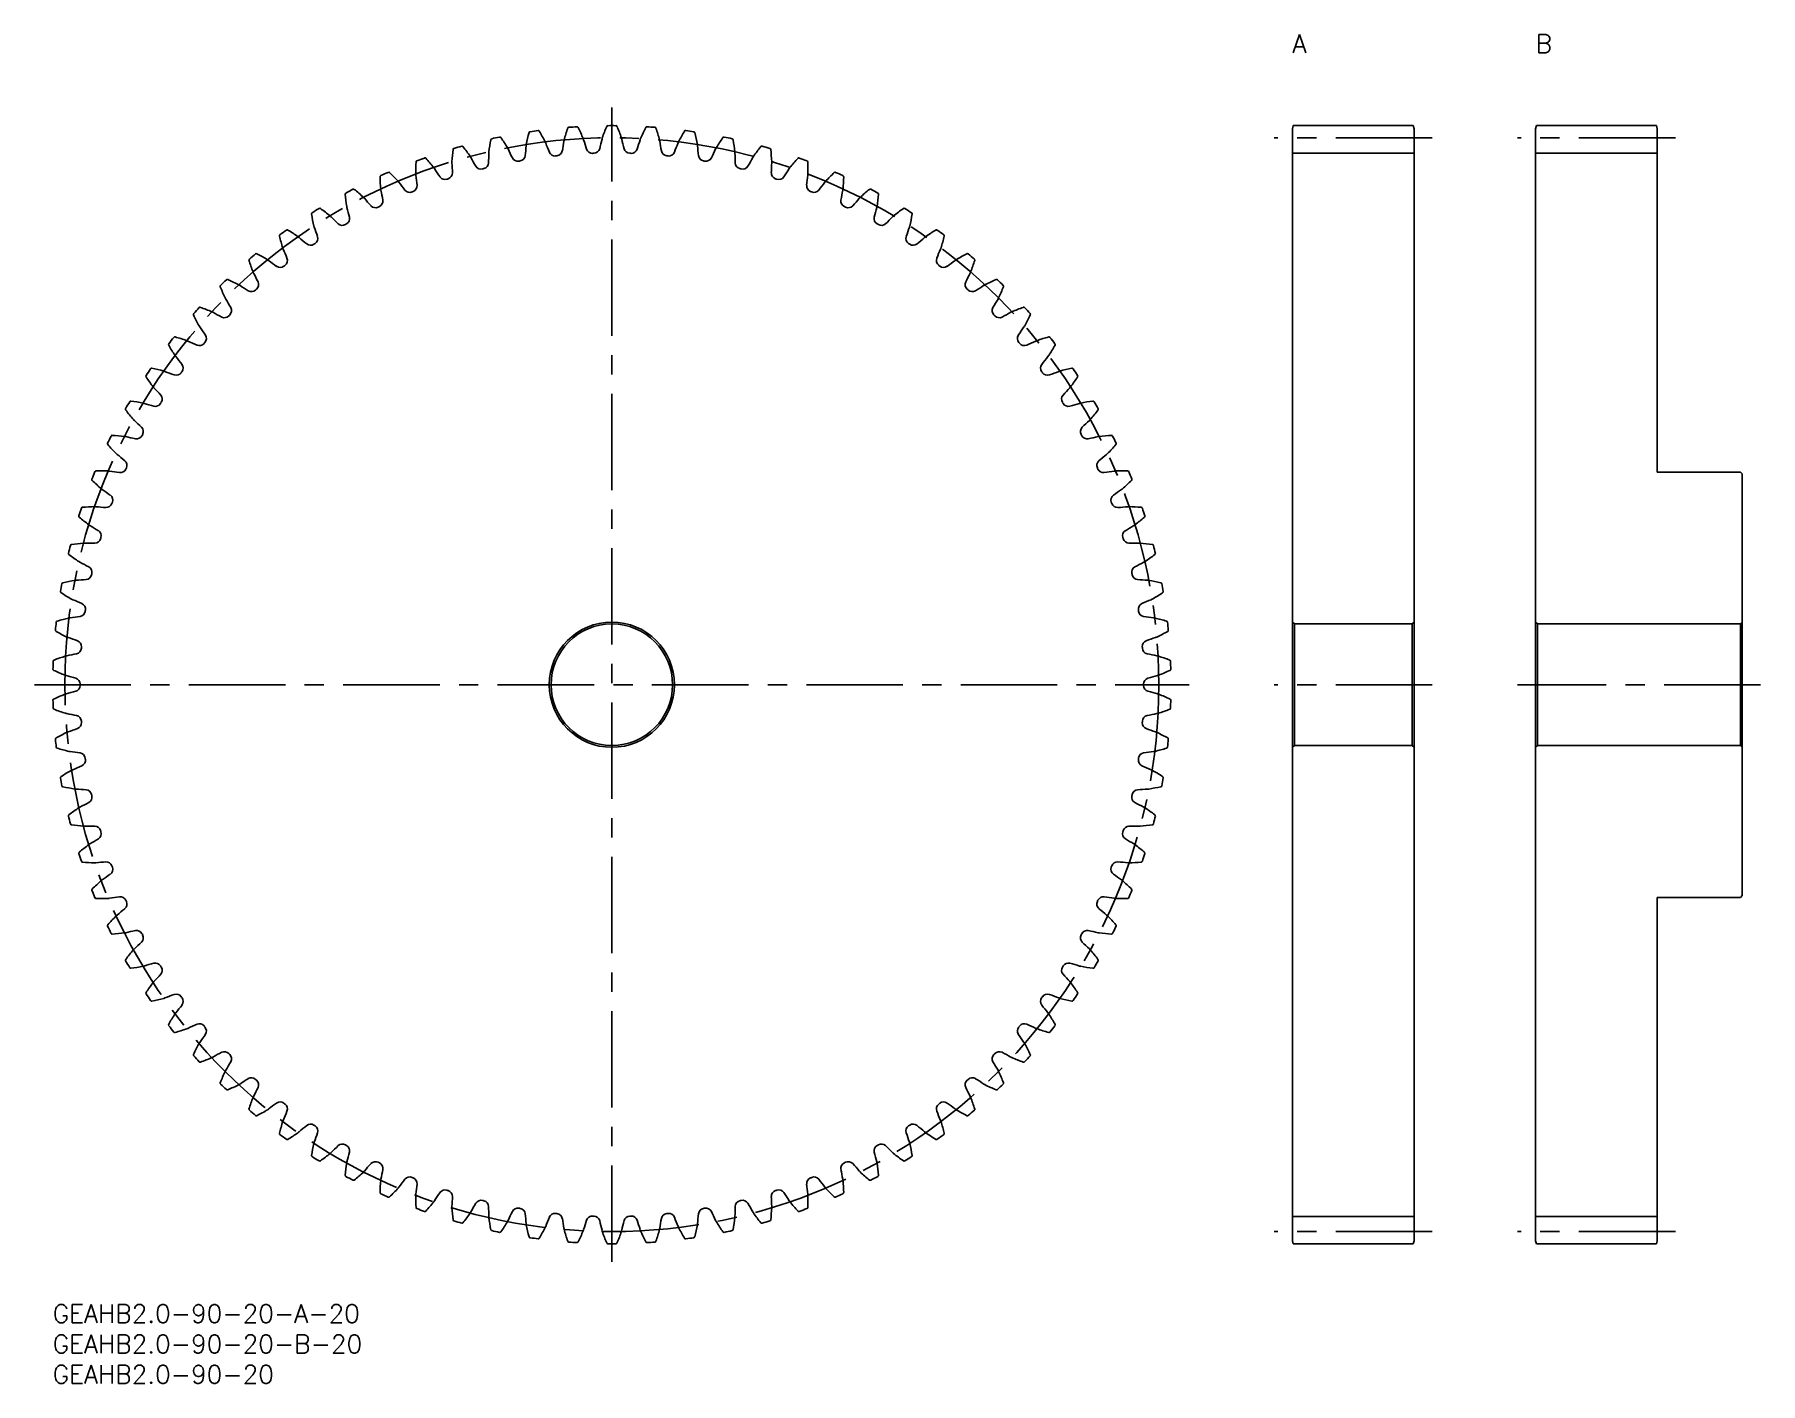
# Model space of a CAD drawing. Extents: x -3 to 281, y -13 to 209.
import ezdxf

# ---------------------------------------------------------------- set-up
doc = ezdxf.new("R2010")
doc.units = 0
doc.header["$LTSCALE"] = 0.5
doc.linetypes.add('CENTER', pattern=[50.8, 31.75, -6.35, 6.35, -6.35])
for name, color, linetype in [('MSM_CENTER', 1, 'CENTER'), ('MSM_CONTINUOUS', 7, 'CONTINUOUS'), ('MSM_PART_NUMBER', 7, 'CONTINUOUS')]:
    doc.layers.add(name, color=color, linetype=linetype)
doc.styles.get("Standard").update_dxf_attribs({"font": 'txt.shx', "height": 1, "bigfont": 'bigfont.shx'})

# ---------------------------------------------------------------- blocks, each defined once
blk = doc.blocks.new('*U3')
at = {"layer": 'MSM_PART_NUMBER'}
blk.add_text('GEAHB2.0-90-20-B-20', height=3, dxfattribs=at).set_placement((0, -8))
blk = doc.blocks.new('*U4')
at = {"layer": 'MSM_PART_NUMBER'}
blk.add_text('GEAHB2.0-90-20-A-20', height=3, dxfattribs=at).set_placement((0, -3))
blk = doc.blocks.new('*U5')
at = {"layer": 'MSM_PART_NUMBER'}
blk.add_text('GEAHB2.0-90-20', height=3, dxfattribs=at).set_placement((0, -13))
blk = doc.blocks.new('*U6')
at = {"layer": 'MSM_PART_NUMBER'}
blk.add_text('A', height=3, dxfattribs=at).set_placement((204, 206))
blk = doc.blocks.new('*U7')
at = {"layer": 'MSM_PART_NUMBER'}
blk.add_text('B', height=3, dxfattribs=at).set_placement((244, 206))

msp = doc.modelspace()

# ---------------------------------------------------------------- linework, layer by layer
at = {"layer": 'MSM_CENTER'}
for p, q in [((92, 7), (92, 197)), ((227, 192), (201, 192)), ((267, 192), (241, 192)), ((-3, 102), (187, 102)), ((227, 102), (201, 102)), ((281, 102), (241, 102)), ((227, 12), (201, 12)), ((267, 12), (241, 12))]:
    msp.add_line(p, q, dxfattribs=at)
msp.add_circle((92, 102), 90, dxfattribs=at)
at = {"layer": 'MSM_CONTINUOUS'}
for p, q in [((204.13, 194), (204, 193.5)), ((204, 193.5), (204, 10.5)), ((223.87, 194), (204.13, 194)), ((224, 193.5), (223.87, 194)), ((224, 10.5), (224, 193.5)), ((244.13, 194), (244, 193.5)), ((244, 193.5), (244, 10.5)), ((263.87, 194), (244.13, 194)), ((264, 193.5), (263.87, 194)), ((264, 137), (264, 193.5)), ((224, 189.5), (204, 189.5)), ((264, 189.5), (244, 189.5)), ((277.7, 137), (264, 137)), ((278, 136.7), (277.7, 137)), ((278, 67.3), (278, 136.7)), ((204, 112.3), (204.3, 112)), ((204.3, 112), (204.3, 92)), ((223.7, 112), (204.3, 112)), ((223.7, 112), (224, 112.3)), ((223.7, 112), (223.7, 92)), ((244, 112.3), (244.3, 112)), ((244.3, 112), (244.3, 92)), ((277.7, 112), (244.3, 112)), ((277.7, 112), (278, 112.3)), ((277.7, 112), (277.7, 92)), ((204.3, 92), (204, 91.7)), ((204.3, 92), (223.7, 92)), ((224, 91.7), (223.7, 92)), ((244.3, 92), (244, 91.7)), ((244.3, 92), (277.7, 92)), ((278, 91.7), (277.7, 92)), ((264, 10.5), (264, 67)), ((264, 67), (277.7, 67)), ((277.7, 67), (278, 67.3)), ((224, 14.5), (204, 14.5)), ((264, 14.5), (244, 14.5)), ((204, 10.5), (204.13, 10)), ((204.13, 10), (223.87, 10)), ((223.87, 10), (224, 10.5)), ((244, 10.5), (244.13, 10)), ((244.13, 10), (263.87, 10)), ((263.87, 10), (264, 10.5))]:
    msp.add_line(p, q, dxfattribs=at)
for radius in [10.3, 10]:
    msp.add_circle((92, 102), radius, dxfattribs=at)
for centre, radius, start, end in [((92, 102), 92, 97.5856, 98.4144), ((79.88, 193), 0.2, 30.8634, 97.5856), ((113.13, 183.89), 30, 161.1366, 165), ((84.93, 193.53), 0.2, 94.4144, 161.1366), ((92, 102), 92, 93.5856, 94.4144), ((86.26, 193.62), 0.2, 26.8634, 93.5856), ((59.67, 180.15), 30, 23, 26.8634), ((118.79, 182.22), 30, 157.1366, 161), ((91.34, 193.8), 0.2, 90.4144, 157.1366), ((92, 102), 92, 89.5856, 90.4144), ((92.66, 193.8), 0.2, 22.8634, 89.5856), ((65.21, 182.22), 30, 19, 22.8634), ((124.33, 180.15), 30, 153.1366, 157), ((97.74, 193.62), 0.2, 86.4147, 153.1366), ((92, 102), 92, 85.5856, 86.4144), ((99.07, 193.53), 0.2, 18.8634, 85.5856), ((70.87, 183.89), 30, 15, 18.8634), ((104.12, 193), 0.2, 82.4147, 149.1366), ((92, 102), 92, 81.5856, 82.4144), ((92, 102), 92, 105.5856, 106.4144), ((67.34, 190.42), 0.2, 38.8634, 105.5856), ((44.13, 171.73), 30, 35, 38.8634), ((101.53, 186.04), 30, 169.1366, 173), ((72.26, 191.65), 0.2, 102.4144, 169.1366), ((92, 102), 92, 101.5856, 102.4144), ((73.56, 191.93), 0.2, 34.8634, 101.5856), ((49.11, 174.9), 30, 31, 34.8634), ((73.4, 189.49), 1.66, 24.0814, 31), ((41.99, 193.28), 36, 353.2671, 355.8812), ((79.55, 190.57), 1.66, 169, 175.9186), ((107.37, 185.17), 30, 165.1366, 169), ((78.57, 192.81), 0.2, 98.4147, 165.1366), ((54.3, 177.71), 30, 27, 30.8634), ((79.55, 190.57), 1.66, 20.0814, 27), ((114.92, 203.53), 36, 200.1188, 202.7329), ((48.48, 196.55), 36, 349.2671, 351.8812), ((85.76, 191.23), 1.66, 165, 171.9186), ((85.76, 191.23), 1.66, 16.0814, 23), ((121.94, 201.68), 36, 196.1188, 198.7329), ((55.18, 199.35), 36, 345.2671, 347.8812), ((92, 191.45), 1.66, 161, 167.9186), ((92, 191.45), 1.66, 12.0814, 19), ((128.82, 199.35), 36, 192.1188, 194.7329), ((62.06, 201.68), 36, 341.2671, 343.8812), ((98.24, 191.23), 1.66, 157, 163.9186), ((98.24, 191.23), 1.66, 8.0814, 15), ((135.52, 196.55), 36, 188.1188, 190.7329), ((69.08, 203.53), 36, 337.2671, 339.8812), ((104.45, 190.57), 1.66, 153, 159.9186), ((129.7, 177.71), 30, 149.1366, 153), ((105.43, 192.81), 0.2, 14.8634, 81.5856), ((76.63, 185.17), 30, 11, 14.8634), ((104.45, 190.57), 1.66, 4.0814, 11), ((142.01, 193.28), 36, 184.1188, 186.7329), ((110.6, 189.49), 1.66, 149, 155.9186), ((134.89, 174.9), 30, 145.1366, 149), ((110.44, 191.93), 0.2, 78.4144, 145.1366), ((92, 102), 92, 77.5856, 78.4144), ((111.74, 191.65), 0.2, 10.8634, 77.5856), ((82.47, 186.04), 30, 7, 10.8634), ((139.87, 171.73), 30, 141.1366, 145), ((116.66, 190.42), 0.2, 74.4147, 141.1366), ((92, 102), 92, 73.5856, 74.4144), ((89.74, 186.55), 30, 177.1366, 181), ((59.98, 188.03), 0.2, 110.4144, 177.1366), ((92, 102), 92, 109.5856, 110.4144), ((61.23, 188.49), 0.2, 42.8634, 109.5856), ((39.38, 168.22), 30, 39, 42.8634), ((67.35, 187.98), 1.66, 177, 183.9186), ((95.65, 186.5), 30, 173.1366, 177), ((29.77, 185.43), 36, 1.2671, 3.8812), ((66.06, 190.06), 0.2, 106.4144, 173.1366), ((67.35, 187.98), 1.66, 28.0814, 35), ((100.56, 205.73), 36, 208.1188, 210.7329), ((70.7, 187.9), 1, 283.925, 357.2671), ((35.74, 189.57), 36, 357.2671, 359.8812), ((73.4, 189.49), 1.66, 173, 179.9186), ((107.78, 204.88), 36, 204.1188, 206.7329), ((76.52, 189.14), 1, 206.7329, 280.075), ((92, 102), 87.5, 99.925, 100.075), ((76.75, 189.18), 1, 279.925, 353.2671), ((82.63, 190), 1, 202.7329, 276.075), ((92, 102), 87.5, 95.925, 96.075), ((82.86, 190.03), 1, 275.925, 349.2671), ((88.8, 190.44), 1, 198.7329, 272.075), ((92, 102), 87.5, 91.925, 92.075), ((89.03, 190.45), 1, 271.925, 345.2671), ((94.97, 190.45), 1, 194.7329, 268.075), ((92, 102), 87.5, 87.925, 88.075), ((95.2, 190.44), 1, 267.9251, 341.2671), ((101.14, 190.03), 1, 190.7329, 264.075), ((92, 102), 87.5, 83.925, 84.075), ((101.37, 190), 1, 263.9251, 337.2671), ((107.25, 189.18), 1, 186.7329, 260.075), ((92, 102), 87.5, 79.925, 80.075), ((107.48, 189.14), 1, 259.9251, 333.2671), ((76.22, 204.88), 36, 333.2671, 335.8812), ((110.6, 189.49), 1.66, 0.0814, 7), ((148.26, 189.57), 36, 180.1188, 182.7329), ((113.3, 187.9), 1, 182.7329, 256.075), ((83.44, 205.73), 36, 329.2671, 331.8812), ((116.65, 187.98), 1.66, 145, 151.9186), ((117.94, 190.06), 0.2, 6.8634, 73.5856), ((88.35, 186.5), 30, 3, 6.8634), ((154.23, 185.43), 36, 176.1188, 178.7329), ((116.65, 187.98), 1.66, 356.0814, 3), ((144.62, 168.22), 30, 137.1366, 141), ((122.77, 188.49), 0.2, 70.4144, 137.1366), ((92, 102), 92, 69.5856, 70.4144), ((124.02, 188.03), 0.2, 2.8634, 69.5856), ((94.26, 186.55), 30, 359, 2.8634), ((54.06, 185.59), 0.2, 114.4144, 181.1366), ((83.85, 186.18), 30, 181.1366, 185), ((92, 102), 92, 113.5856, 114.4144), ((55.27, 186.13), 0.2, 46.8634, 113.5856), ((34.89, 164.39), 30, 43, 46.8634), ((55.62, 183.71), 1.66, 36.0814, 43), ((86.04, 205.91), 36, 216.1188, 218.7329), ((61.41, 186.05), 1.66, 181, 187.9186), ((24.1, 180.89), 36, 5.2671, 7.8812), ((61.41, 186.05), 1.66, 32.0814, 39), ((93.31, 206.07), 36, 212.1188, 214.7329), ((64.54, 186.13), 1, 214.7329, 288.075), ((92, 102), 87.5, 107.925, 108.075), ((64.76, 186.2), 1, 287.925, 1.2671), ((70.48, 187.84), 1, 210.7329, 284.075), ((92, 102), 87.5, 103.925, 104.075), ((92, 102), 87.5, 75.925, 76.075), ((113.52, 187.84), 1, 255.9251, 329.2671), ((119.24, 186.2), 1, 178.7329, 252.075), ((92, 102), 87.5, 71.925, 72.075), ((119.46, 186.13), 1, 251.9251, 325.2671), ((90.69, 206.07), 36, 325.2671, 327.8812), ((122.59, 186.05), 1.66, 141, 147.9186), ((159.9, 180.89), 36, 172.1188, 174.7329), ((122.59, 186.05), 1.66, 352.0814, 359), ((97.96, 205.91), 36, 321.2671, 323.8812), ((128.38, 183.71), 1.66, 137, 143.9186), ((149.11, 164.39), 30, 133.1366, 137), ((128.73, 186.13), 0.2, 66.4144, 133.1366), ((92, 102), 92, 65.5856, 66.4144), ((129.94, 185.59), 0.2, 358.8634, 65.5856), ((100.15, 186.18), 30, 355, 358.8634), ((48.32, 182.74), 0.2, 118.4144, 185.1366), ((78, 185.41), 30, 185.1366, 189), ((92, 102), 92, 117.5856, 118.4144), ((49.49, 183.36), 0.2, 50.8634, 117.5856), ((30.68, 160.25), 30, 47, 50.8634), ((50.01, 180.98), 1.66, 40.0814, 47), ((78.81, 205.24), 36, 220.1188, 222.7329), ((55.62, 183.71), 1.66, 185, 191.9186), ((18.77, 175.96), 36, 9.2671, 11.8812), ((58.74, 184.01), 1, 218.7329, 292.075), ((92, 102), 87.5, 111.925, 112.075), ((58.95, 184.1), 1, 291.925, 5.2671), ((125.05, 184.1), 1, 174.7329, 248.075), ((92, 102), 87.5, 67.925, 68.075), ((125.26, 184.01), 1, 247.9251, 321.2671), ((165.23, 175.96), 36, 168.1188, 170.7329), ((128.38, 183.71), 1.66, 348.0814, 355), ((105.19, 205.24), 36, 317.2671, 319.8812), ((133.99, 180.98), 1.66, 133, 139.9186), ((153.32, 160.25), 30, 129.1366, 133), ((134.51, 183.36), 0.2, 62.4144, 129.1366), ((92, 102), 92, 61.5856, 62.4144), ((106, 185.41), 30, 351, 354.8634), ((135.68, 182.74), 0.2, 354.8634, 61.5856), ((42.79, 179.5), 0.2, 122.4144, 189.1366), ((72.21, 184.23), 30, 189.1366, 193), ((92, 102), 92, 121.5856, 122.4144), ((43.92, 180.2), 0.2, 54.8634, 121.5856), ((26.77, 155.83), 30, 51, 54.8634), ((44.6, 177.85), 1.66, 44.0814, 51), ((71.64, 204.07), 36, 224.1188, 226.7329), ((47.85, 178.7), 1, 299.925, 13.2671), ((50.01, 180.98), 1.66, 189, 195.9186), ((13.78, 170.67), 36, 13.2671, 15.8812), ((53.1, 181.49), 1, 222.7329, 296.075), ((92, 102), 87.5, 115.925, 116.075), ((53.31, 181.59), 1, 295.925, 9.2671), ((130.69, 181.59), 1, 170.7329, 244.075), ((92, 102), 87.5, 63.925, 64.075), ((130.9, 181.49), 1, 243.9251, 317.2671), ((136.15, 178.7), 1, 166.7329, 240.075), ((170.22, 170.67), 36, 164.1188, 166.7329), ((133.99, 180.98), 1.66, 344.0814, 351), ((112.36, 204.07), 36, 313.2671, 315.8812), ((139.4, 177.85), 1.66, 129, 135.9186), ((157.23, 155.83), 30, 125.1366, 129), ((140.08, 180.2), 0.2, 58.4144, 125.1366), ((92, 102), 92, 57.5856, 58.4144), ((111.79, 184.23), 30, 347, 350.8634), ((141.21, 179.5), 0.2, 350.8634, 57.5856), ((92, 102), 92, 125.5856, 126.4144), ((38.58, 176.66), 0.2, 58.8634, 125.5856), ((23.17, 151.15), 30, 55, 58.8634), ((44.6, 177.85), 1.66, 193, 199.9186), ((9.18, 165.05), 36, 17.2671, 19.8812), ((47.65, 178.59), 1, 226.7329, 300.075), ((92, 102), 87.5, 119.925, 120.075), ((92, 102), 87.5, 59.925, 60.075), ((136.35, 178.59), 1, 239.9251, 313.2671), ((174.82, 165.05), 36, 160.1188, 162.7329), ((139.4, 177.85), 1.66, 340.0814, 347), ((160.83, 151.15), 30, 121.1366, 125), ((145.42, 176.66), 0.2, 54.4144, 121.1366), ((92, 102), 92, 53.5856, 54.4144), ((37.51, 175.88), 0.2, 126.4144, 193.1366), ((66.53, 182.65), 30, 193.1366, 197), ((39.43, 174.36), 1.66, 197, 203.9186), ((4.99, 159.12), 36, 21.2671, 23.8812), ((39.43, 174.36), 1.66, 48.0814, 55), ((64.57, 202.4), 36, 228.1188, 230.7329), ((42.42, 175.31), 1, 230.7329, 304.075), ((92, 102), 87.5, 123.925, 124.075), ((42.61, 175.43), 1, 303.925, 17.2671), ((141.39, 175.43), 1, 162.7329, 236.075), ((92, 102), 87.5, 55.925, 56.075), ((141.58, 175.31), 1, 235.9251, 309.2671), ((119.43, 202.4), 36, 309.2671, 311.8812), ((144.57, 174.36), 1.66, 125, 131.9186), ((179.01, 159.12), 36, 156.1188, 158.7329), ((144.57, 174.36), 1.66, 336.0814, 343), ((117.47, 182.65), 30, 343, 346.8634), ((146.49, 175.88), 0.2, 346.8634, 53.5856), ((32.49, 171.89), 0.2, 130.414, 197.1366), ((60.96, 180.67), 30, 197.1366, 201), ((92, 102), 92, 129.5856, 130.4144), ((33.5, 172.75), 0.2, 62.8634, 129.5856), ((19.91, 146.23), 30, 59, 62.8634), ((34.51, 170.52), 1.66, 52.0814, 59), ((57.63, 200.24), 36, 232.1188, 234.7329), ((37.42, 171.67), 1, 234.7329, 308.075), ((92, 102), 87.5, 127.925, 128.075), ((37.61, 171.81), 1, 307.925, 21.2671), ((146.39, 171.81), 1, 158.7329, 232.075), ((92, 102), 87.5, 51.925, 52.075), ((146.58, 171.67), 1, 231.9251, 305.2671), ((126.37, 200.24), 36, 305.2671, 307.8812), ((149.49, 170.52), 1.66, 121, 127.9186), ((164.09, 146.23), 30, 117.1366, 121), ((150.5, 172.75), 0.2, 50.4144, 117.1366), ((92, 102), 92, 49.5856, 50.4144), ((123.04, 180.67), 30, 339, 342.8634), ((151.51, 171.89), 0.2, 342.8634, 49.5856), ((27.75, 167.57), 0.2, 134.414, 201.1366), ((92, 102), 92, 133.5856, 134.4144), ((28.71, 168.49), 0.2, 66.8634, 133.5856), ((17, 141.09), 30, 63, 66.8634), ((29.87, 166.34), 1.66, 56.0814, 63), ((50.86, 197.61), 36, 236.1188, 238.7329), ((34.51, 170.52), 1.66, 201, 207.9186), ((1.22, 152.91), 36, 25.2671, 27.8812), ((32.87, 167.85), 1, 311.925, 25.2671), ((151.13, 167.85), 1, 154.7329, 228.075), ((182.78, 152.91), 36, 152.1188, 154.7329), ((149.49, 170.52), 1.66, 332.0814, 339), ((133.14, 197.61), 36, 301.2671, 303.8812), ((154.13, 166.34), 1.66, 117, 123.9186), ((167, 141.09), 30, 113.1366, 117), ((155.29, 168.49), 0.2, 46.4147, 113.1366), ((92, 102), 92, 45.5856, 46.4144), ((156.25, 167.57), 0.2, 338.8634, 45.5856), ((55.55, 178.32), 30, 201.1366, 205), ((29.87, 166.34), 1.66, 205, 211.9186), ((-2.11, 146.45), 36, 29.2671, 31.8812), ((32.7, 167.69), 1, 238.7329, 312.075), ((92, 102), 87.5, 131.925, 132.075), ((92, 102), 87.5, 47.925, 48.075), ((151.3, 167.69), 1, 227.9251, 301.2671), ((186.11, 146.45), 36, 148.1188, 150.7329), ((154.13, 166.34), 1.66, 328.0814, 335), ((128.45, 178.32), 30, 335, 338.8634), ((23.34, 162.93), 0.2, 138.4147, 205.1366), ((50.31, 175.59), 30, 205.1366, 209), ((92, 102), 92, 137.5856, 138.4144), ((24.23, 163.92), 0.2, 70.8634, 137.5856), ((14.46, 135.76), 30, 67, 70.8634), ((25.53, 161.85), 1.66, 60.0814, 67), ((44.29, 194.5), 36, 240.1188, 242.7329), ((28.26, 163.39), 1, 242.7329, 316.075), ((92, 102), 87.5, 135.925, 136.075), ((28.42, 163.56), 1, 315.925, 29.2671), ((155.58, 163.56), 1, 150.7329, 224.075), ((92, 102), 87.5, 43.925, 44.075), ((155.74, 163.39), 1, 223.9251, 297.2671), ((139.71, 194.5), 36, 297.2671, 299.8812), ((158.47, 161.85), 1.66, 113, 119.9186), ((169.54, 135.76), 30, 109.1366, 113), ((159.77, 163.92), 0.2, 42.4147, 109.1366), ((92, 102), 92, 41.5856, 42.4144), ((133.69, 175.59), 30, 331, 334.8634), ((160.66, 162.93), 0.2, 334.8634, 41.5856), ((92, 102), 92, 141.5856, 142.4144), ((20.07, 159.04), 0.2, 74.8634, 141.5856), ((12.29, 130.27), 30, 71, 74.8634), ((25.53, 161.85), 1.66, 209, 215.9186), ((-4.98, 139.78), 36, 33.2671, 35.8812), ((24.28, 158.98), 1, 319.925, 33.2671), ((159.72, 158.98), 1, 146.7329, 220.075), ((188.98, 139.78), 36, 144.1188, 146.7329), ((158.47, 161.85), 1.66, 324.0814, 331), ((171.71, 130.27), 30, 105.1366, 109), ((163.93, 159.04), 0.2, 38.4144, 105.1366), ((92, 102), 92, 37.5856, 38.4144), ((19.25, 157.99), 0.2, 142.4144, 209.1366), ((45.28, 172.5), 30, 209.1366, 213), ((21.52, 157.07), 1.66, 64.0814, 71), ((37.96, 190.95), 36, 244.1188, 246.7329), ((24.13, 158.8), 1, 246.7329, 320.075), ((92, 102), 87.5, 139.925, 140.075), ((92, 102), 87.5, 39.925, 40.075), ((159.87, 158.8), 1, 219.9251, 293.2671), ((146.04, 190.95), 36, 293.2671, 295.8812), ((162.48, 157.07), 1.66, 109, 115.9186), ((138.72, 172.5), 30, 327, 330.8634), ((164.75, 157.99), 0.2, 330.8634, 37.5856), ((92, 102), 92, 145.5856, 146.4144), ((16.27, 153.88), 0.2, 78.8634, 145.5856), ((10.51, 124.64), 30, 75, 78.8634), ((17.85, 152.02), 1.66, 68.0814, 75), ((31.88, 186.96), 36, 248.1188, 250.7329), ((21.52, 157.07), 1.66, 213, 219.9186), ((-7.38, 132.92), 36, 37.2671, 39.8812), ((92, 102), 87.5, 143.925, 144.075), ((20.47, 154.11), 1, 323.925, 37.2671), ((163.53, 154.11), 1, 142.7329, 216.075), ((92, 102), 87.5, 35.925, 36.075), ((191.38, 132.92), 36, 140.1188, 142.7329), ((162.48, 157.07), 1.66, 320.0814, 327), ((152.12, 186.96), 36, 289.2671, 291.8812), ((166.15, 152.02), 1.66, 105, 111.9186), ((173.49, 124.64), 30, 101.1366, 105), ((167.73, 153.88), 0.2, 34.4147, 101.1366), ((92, 102), 92, 33.5856, 34.4144), ((15.53, 152.78), 0.2, 146.4144, 213.1366), ((40.48, 169.07), 30, 213.1366, 217), ((17.85, 152.02), 1.66, 217, 223.9186), ((-9.3, 125.91), 36, 41.2671, 43.8812), ((20.33, 153.93), 1, 250.7329, 324.075), ((163.67, 153.93), 1, 215.9251, 289.2671), ((193.3, 125.91), 36, 136.1188, 138.7329), ((166.15, 152.02), 1.66, 316.0814, 323), ((143.52, 169.07), 30, 323, 326.8634), ((168.47, 152.78), 0.2, 326.8634, 33.5856), ((92, 102), 92, 149.5856, 150.4144), ((12.83, 148.47), 0.2, 82.8634, 149.5856), ((9.13, 118.9), 30, 79, 82.8634), ((14.54, 146.72), 1.66, 72.0814, 79), ((26.1, 182.56), 36, 252.1188, 254.7329), ((16.89, 148.8), 1, 254.7329, 328.075), ((92, 102), 87.5, 147.925, 148.075), ((17.01, 149), 1, 327.925, 41.2671), ((166.99, 149), 1, 138.7329, 212.075), ((92, 102), 87.5, 31.925, 32.075), ((167.11, 148.8), 1, 211.9251, 285.2671), ((157.9, 182.56), 36, 285.2671, 287.8812), ((169.46, 146.72), 1.66, 101, 107.9186), ((174.87, 118.9), 30, 97.1366, 101), ((171.17, 148.47), 0.2, 30.4147, 97.1366), ((92, 102), 92, 29.5856, 30.4144), ((12.17, 147.32), 0.2, 150.4144, 217.1366), ((35.93, 165.31), 30, 217.1366, 221), ((14.54, 146.72), 1.66, 221, 227.9186), ((-10.72, 118.79), 36, 45.2671, 47.8812), ((194.72, 118.79), 36, 132.1188, 134.7329), ((169.46, 146.72), 1.66, 312.0814, 319), ((148.07, 165.31), 30, 319, 322.8634), ((171.83, 147.32), 0.2, 322.8634, 29.5856), ((92, 102), 92, 153.5856, 154.4144), ((9.78, 142.84), 0.2, 86.8634, 153.5856), ((8.15, 113.08), 30, 83, 86.8634), ((11.61, 141.21), 1.66, 76.0814, 83), ((20.64, 177.77), 36, 256.1188, 258.7329), ((13.8, 143.45), 1, 258.7329, 332.075), ((13.91, 143.65), 1, 331.925, 45.2671), ((92, 102), 87.5, 151.925, 152.075), ((170.09, 143.65), 1, 134.7329, 208.075), ((92, 102), 87.5, 27.925, 28.075), ((170.2, 143.45), 1, 207.9251, 281.2671), ((163.36, 177.77), 36, 281.2671, 283.8812), ((172.39, 141.21), 1.66, 97, 103.9186), ((175.85, 113.08), 30, 93.1366, 97), ((174.22, 142.84), 0.2, 26.4144, 93.1366), ((92, 102), 92, 25.5856, 26.4144), ((9.2, 141.64), 0.2, 154.4144, 221.1366), ((31.65, 161.25), 30, 221.1366, 225), ((11.61, 141.21), 1.66, 225, 231.9186), ((-11.64, 111.58), 36, 49.2671, 51.8812), ((195.64, 111.58), 36, 128.1188, 130.7329), ((172.39, 141.21), 1.66, 308.0814, 315), ((152.35, 161.25), 30, 315, 318.8634), ((174.8, 141.64), 0.2, 318.8634, 25.5856), ((92, 102), 92, 157.5856, 158.4144), ((7.14, 137), 0.2, 90.8634, 157.5856), ((7.58, 107.21), 30, 87, 90.8634), ((9.07, 135.51), 1.66, 80.0814, 87), ((15.53, 172.61), 36, 260.1188, 262.7329), ((11.1, 137.89), 1, 262.7329, 336.075), ((11.2, 138.1), 1, 335.925, 49.2671), ((92, 102), 87.5, 155.925, 156.075), ((172.8, 138.1), 1, 130.7329, 204.075), ((92, 102), 87.5, 23.925, 24.075), ((172.9, 137.89), 1, 203.9251, 277.2671), ((168.47, 172.61), 36, 277.2671, 279.8812), ((174.93, 135.51), 1.66, 93, 99.9186), ((176.42, 107.21), 30, 89.1366, 93), ((176.86, 137), 0.2, 22.4144, 89.1366), ((92, 102), 92, 21.5856, 22.4144), ((6.64, 135.77), 0.2, 158.4144, 225.1366), ((27.66, 156.89), 30, 225.1366, 229), ((9.07, 135.51), 1.66, 229, 235.9186), ((-12.06, 104.33), 36, 53.2671, 55.8812), ((196.06, 104.33), 36, 124.1188, 126.7329), ((174.93, 135.51), 1.66, 304.0814, 311), ((156.34, 156.89), 30, 311, 314.8634), ((177.36, 135.77), 0.2, 314.8634, 21.5856), ((92, 102), 92, 161.5856, 162.4144), ((4.9, 131), 0.2, 94.8634, 161.5856), ((7.43, 101.31), 30, 91, 94.8634), ((6.93, 129.64), 1.66, 84.0814, 91), ((10.79, 167.1), 36, 264.1188, 266.7329), ((8.8, 132.16), 1, 266.7329, 340.075), ((8.88, 132.38), 1, 339.9251, 53.2671), ((92, 102), 87.5, 159.925, 160.075), ((175.12, 132.38), 1, 126.7329, 200.075), ((92, 102), 87.5, 19.925, 20.075), ((175.2, 132.16), 1, 199.9251, 273.2671), ((173.21, 167.1), 36, 273.2671, 275.8812), ((177.07, 129.64), 1.66, 89, 95.9186), ((176.57, 101.31), 30, 85.1366, 89), ((179.1, 131), 0.2, 18.4144, 85.1366), ((92, 102), 92, 17.5856, 18.4144), ((4.49, 129.74), 0.2, 162.4147, 229.1366), ((23.99, 152.27), 30, 229.1366, 233), ((6.93, 129.64), 1.66, 233, 239.9186), ((-11.96, 97.06), 36, 57.2671, 59.8812), ((195.96, 97.06), 36, 120.1188, 122.7329), ((177.07, 129.64), 1.66, 300.0814, 307), ((160.01, 152.27), 30, 307, 310.8634), ((179.51, 129.74), 0.2, 310.8634, 17.5856), ((3.09, 124.85), 0.2, 98.8634, 165.5856), ((7.68, 95.41), 30, 95, 98.8634), ((5.21, 123.64), 1.66, 88.0814, 95), ((6.45, 161.28), 36, 268.1188, 270.7329), ((6.9, 126.28), 1, 270.7329, 344.075), ((6.96, 126.51), 1, 343.9251, 57.2671), ((92, 102), 87.5, 163.925, 164.075), ((177.04, 126.51), 1, 122.7329, 196.075), ((92, 102), 87.5, 15.925, 16.075), ((177.1, 126.28), 1, 195.9251, 269.2671), ((177.55, 161.28), 36, 269.2671, 271.8812), ((178.79, 123.64), 1.66, 85, 91.9186), ((176.32, 95.41), 30, 81.1366, 85), ((180.91, 124.85), 0.2, 14.4144, 81.1366), ((92, 102), 92, 165.5856, 166.4144), ((2.77, 123.56), 0.2, 166.4144, 233.1366), ((20.65, 147.41), 30, 233.1366, 237), ((5.21, 123.64), 1.66, 237, 243.9186), ((-11.37, 89.82), 36, 61.2671, 63.8812), ((195.37, 89.82), 36, 116.1188, 118.7329), ((178.79, 123.64), 1.66, 296.0814, 303), ((163.35, 147.41), 30, 303, 306.8634), ((92, 102), 92, 13.5856, 14.4144), ((181.23, 123.56), 0.2, 306.8634, 13.5856), ((2.52, 155.17), 36, 272.1188, 274.7329), ((5.41, 120.29), 1, 274.7329, 348.075), ((5.46, 120.51), 1, 347.9251, 61.2671), ((92, 102), 87.5, 167.925, 168.075), ((178.54, 120.51), 1, 118.7329, 192.075), ((92, 102), 87.5, 11.925, 12.075), ((178.59, 120.29), 1, 191.9251, 265.2671), ((181.48, 155.17), 36, 265.2671, 267.8812), ((92, 102), 92, 169.5856, 170.4144), ((1.48, 117.29), 0.2, 170.4144, 237.1366), ((17.65, 142.32), 30, 237.1366, 241), ((1.71, 118.59), 0.2, 102.8634, 169.5856), ((8.35, 89.54), 30, 99, 102.8634), ((3.91, 117.53), 1.66, 92.0814, 99), ((180.09, 117.53), 1.66, 81, 87.9186), ((175.65, 89.54), 30, 77.1366, 81), ((166.35, 142.32), 30, 299, 302.8634), ((182.29, 118.59), 0.2, 10.4144, 77.1366), ((92, 102), 92, 9.5856, 10.4144), ((182.52, 117.29), 0.2, 302.8634, 9.5856), ((3.91, 117.53), 1.66, 241, 247.9186), ((-10.27, 82.64), 36, 65.2671, 67.8812), ((4.35, 114.2), 1, 278.7329, 352.075), ((4.38, 114.43), 1, 351.9251, 65.2671), ((92, 102), 87.5, 171.925, 172.075), ((179.62, 114.43), 1, 114.7329, 188.075), ((92, 102), 87.5, 7.925, 8.075), ((179.65, 114.2), 1, 187.9251, 261.2671), ((194.27, 82.64), 36, 112.1188, 114.7329), ((180.09, 117.53), 1.66, 292.0814, 299), ((92, 102), 92, 173.5856, 174.4144), ((0.64, 110.94), 0.2, 174.4144, 241.1366), ((15.02, 137.03), 30, 241.1366, 245), ((0.77, 112.26), 0.2, 106.8634, 173.5856), ((9.42, 83.74), 30, 103, 106.8634), ((3.04, 111.35), 1.66, 96.0814, 103), ((-0.97, 148.8), 36, 276.1188, 278.7329), ((184.97, 148.8), 36, 261.2671, 263.8812), ((180.96, 111.35), 1.66, 77, 83.9186), ((174.58, 83.74), 30, 73.1366, 77), ((168.98, 137.03), 30, 295, 298.8634), ((183.23, 112.26), 0.2, 6.4144, 73.1366), ((92, 102), 92, 5.5856, 6.4144), ((183.36, 110.94), 0.2, 298.8634, 5.5856), ((3.04, 111.35), 1.66, 245, 251.9186), ((-8.67, 75.56), 36, 69.2671, 71.8812), ((3.71, 108.06), 1, 282.7329, 356.075), ((3.72, 108.29), 1, 355.9251, 69.2671), ((92, 102), 87.5, 175.925, 176.075), ((180.28, 108.29), 1, 110.7329, 184.075), ((92, 102), 87.5, 3.925, 4.075), ((180.29, 108.06), 1, 183.9251, 257.2671), ((192.67, 75.56), 36, 108.1188, 110.7329), ((180.96, 111.35), 1.66, 288.0814, 295), ((92, 102), 92, 177.5856, 178.4144), ((0.28, 105.87), 0.2, 110.8634, 177.5856), ((10.89, 78.02), 30, 107, 110.8634), ((2.61, 105.12), 1.66, 100.0814, 107), ((-4.01, 142.2), 36, 280.1188, 282.7329), ((188.01, 142.2), 36, 257.2671, 259.8812), ((181.39, 105.12), 1.66, 73, 79.9186), ((173.11, 78.02), 30, 69.1366, 73), ((183.72, 105.87), 0.2, 2.4144, 69.1366), ((92, 102), 92, 1.5856, 2.4144), ((0.24, 104.54), 0.2, 178.4144, 245.1366), ((12.76, 131.58), 30, 245.1366, 249), ((2.61, 105.12), 1.66, 249, 255.9186), ((-6.58, 68.6), 36, 73.2671, 75.8812), ((3.5, 102.12), 1, 359.9251, 73.2671), ((180.5, 102.12), 1, 106.7329, 180.075), ((190.58, 68.6), 36, 104.1188, 106.7329), ((181.39, 105.12), 1.66, 284.0814, 291), ((171.24, 131.58), 30, 291, 294.8634), ((183.76, 104.54), 0.2, 294.8634, 1.5856), ((0.24, 99.46), 0.2, 114.8634, 181.5856), ((92, 102), 92, 181.5856, 182.4144), ((12.76, 72.42), 30, 111, 114.8634), ((2.61, 98.88), 1.66, 104.0814, 111), ((-6.58, 135.4), 36, 284.1188, 286.7329), ((3.5, 101.88), 1, 286.7329, 0.075), ((92, 102), 87.5, 179.925, 180.075), ((92, 102), 87.5, 359.925, 0.075), ((180.5, 101.88), 1, 179.9251, 253.2671), ((190.58, 135.4), 36, 253.2671, 255.8812), ((181.39, 98.88), 1.66, 69, 75.9186), ((171.24, 72.42), 30, 65.1366, 69), ((183.76, 99.46), 0.2, 358.4144, 65.1366), ((92, 102), 92, 357.5856, 358.4144), ((0.28, 98.13), 0.2, 182.4144, 249.1366), ((10.89, 125.98), 30, 249.1366, 253), ((2.61, 98.88), 1.66, 253, 259.9186), ((-4.01, 61.8), 36, 77.2671, 79.8812), ((3.71, 95.94), 1, 3.9251, 77.2671), ((180.29, 95.94), 1, 102.7329, 176.075), ((188.01, 61.8), 36, 100.1188, 102.7329), ((181.39, 98.88), 1.66, 280.0814, 287), ((173.11, 125.98), 30, 287, 290.8634), ((183.72, 98.13), 0.2, 290.8634, 357.5856), ((15.02, 66.97), 30, 115, 118.8634), ((3.04, 92.65), 1.66, 108.0814, 115), ((-8.67, 128.44), 36, 288.1188, 290.7329), ((3.72, 95.71), 1, 290.7329, 4.075), ((92, 102), 87.5, 183.925, 184.075), ((92, 102), 87.5, 355.925, 356.075), ((180.28, 95.71), 1, 175.9251, 249.2671), ((192.67, 128.44), 36, 249.2671, 251.8812), ((180.96, 92.65), 1.66, 65, 71.9186), ((168.98, 66.97), 30, 61.1366, 65), ((0.64, 93.06), 0.2, 118.8634, 185.5856), ((92, 102), 92, 185.5856, 186.4144), ((0.77, 91.74), 0.2, 186.4144, 253.1366), ((9.42, 120.26), 30, 253.1366, 257), ((3.04, 92.65), 1.66, 257, 263.9186), ((-0.97, 55.2), 36, 81.2671, 83.8812), ((184.97, 55.2), 36, 96.1188, 98.7329), ((180.96, 92.65), 1.66, 276.0814, 283), ((174.58, 120.26), 30, 283, 286.8634), ((183.23, 91.74), 0.2, 286.8634, 353.5856), ((92, 102), 92, 353.5856, 354.4144), ((183.36, 93.06), 0.2, 354.4144, 61.1366), ((-10.27, 121.36), 36, 292.1188, 294.7329), ((4.35, 89.8), 1, 7.9251, 81.2671), ((4.38, 89.57), 1, 294.7329, 8.075), ((92, 102), 87.5, 187.925, 188.075), ((179.62, 89.57), 1, 171.9251, 245.2671), ((92, 102), 87.5, 351.925, 352.075), ((179.65, 89.8), 1, 98.7329, 172.075), ((194.27, 121.36), 36, 245.2671, 247.8812), ((1.48, 86.71), 0.2, 122.8634, 189.5856), ((92, 102), 92, 189.5856, 190.4144), ((17.65, 61.68), 30, 119, 122.8634), ((1.71, 85.41), 0.2, 190.4147, 257.1366), ((8.35, 114.46), 30, 257.1366, 261), ((3.91, 86.47), 1.66, 112.0814, 119), ((175.65, 114.46), 30, 279, 282.8634), ((180.09, 86.47), 1.66, 61, 67.9186), ((166.35, 61.68), 30, 57.1366, 61), ((182.29, 85.41), 0.2, 282.8634, 349.5856), ((92, 102), 92, 349.5856, 350.4144), ((182.52, 86.71), 0.2, 350.4144, 57.1366), ((3.91, 86.47), 1.66, 261, 267.9186), ((2.52, 48.83), 36, 85.2671, 87.8812), ((-11.37, 114.18), 36, 296.1188, 298.7329), ((5.41, 83.71), 1, 11.9251, 85.2671), ((5.46, 83.49), 1, 298.7329, 12.075), ((92, 102), 87.5, 191.925, 192.075), ((178.54, 83.49), 1, 167.9251, 241.2671), ((92, 102), 87.5, 347.925, 348.075), ((178.59, 83.71), 1, 94.7329, 168.075), ((195.37, 114.18), 36, 241.2671, 243.8812), ((181.48, 48.83), 36, 92.1188, 94.7329), ((180.09, 86.47), 1.66, 272.0814, 279), ((2.77, 80.44), 0.2, 126.8634, 193.5856), ((92, 102), 92, 193.5856, 194.4144), ((20.65, 56.59), 30, 123, 126.8634), ((5.21, 80.36), 1.66, 116.0814, 123), ((178.79, 80.36), 1.66, 57, 63.9186), ((163.35, 56.59), 30, 53.1366, 57), ((92, 102), 92, 345.5856, 346.4144), ((181.23, 80.44), 0.2, 346.4144, 53.1366), ((3.09, 79.15), 0.2, 194.4147, 261.1366), ((7.68, 108.59), 30, 261.1366, 265), ((5.21, 80.36), 1.66, 265, 271.9186), ((6.45, 42.72), 36, 89.2671, 91.8812), ((6.9, 77.72), 1, 15.9251, 89.2671), ((6.96, 77.49), 1, 302.7329, 16.075), ((92, 102), 87.5, 195.925, 196.075), ((177.04, 77.49), 1, 163.9251, 237.2671), ((92, 102), 87.5, 343.925, 344.075), ((177.1, 77.72), 1, 90.7329, 164.075), ((177.55, 42.72), 36, 88.1188, 90.7329), ((178.79, 80.36), 1.66, 268.0814, 275), ((176.32, 108.59), 30, 275, 278.8634), ((180.91, 79.15), 0.2, 278.8634, 345.5856), ((4.49, 74.26), 0.2, 130.8634, 197.5856), ((92, 102), 92, 197.5856, 198.4144), ((23.99, 51.73), 30, 127, 130.8634), ((6.93, 74.36), 1.66, 120.0814, 127), ((-11.96, 106.94), 36, 300.1188, 302.7329), ((195.96, 106.94), 36, 237.2671, 239.8812), ((177.07, 74.36), 1.66, 53, 59.9186), ((160.01, 51.73), 30, 49.1366, 53), ((92, 102), 92, 341.5856, 342.4144), ((179.51, 74.26), 0.2, 342.4144, 49.1366), ((4.9, 73), 0.2, 198.4147, 265.1366), ((7.43, 102.69), 30, 265.1366, 269), ((6.93, 74.36), 1.66, 269, 275.9186), ((10.79, 36.9), 36, 93.2671, 95.8812), ((8.8, 71.84), 1, 19.9251, 93.2671), ((8.88, 71.62), 1, 306.7329, 20.075), ((92, 102), 87.5, 199.925, 200.075), ((175.12, 71.62), 1, 159.9251, 233.2671), ((92, 102), 87.5, 339.925, 340.075), ((175.2, 71.84), 1, 86.7329, 160.0749), ((173.21, 36.9), 36, 84.1188, 86.7329), ((177.07, 74.36), 1.66, 264.0814, 271), ((176.57, 102.69), 30, 271, 274.8634), ((179.1, 73), 0.2, 274.8634, 341.5856), ((6.64, 68.23), 0.2, 134.8634, 201.5856), ((27.66, 47.11), 30, 131, 134.8634), ((9.07, 68.49), 1.66, 124.0814, 131), ((-12.06, 99.67), 36, 304.1188, 306.7329), ((196.06, 99.67), 36, 233.2671, 235.8812), ((174.93, 68.49), 1.66, 49, 55.9186), ((156.34, 47.11), 30, 45.1366, 49), ((177.36, 68.23), 0.2, 338.4144, 45.1366), ((92, 102), 92, 201.5856, 202.4144), ((7.14, 67), 0.2, 202.4147, 269.1366), ((7.58, 96.79), 30, 269.1366, 273), ((9.07, 68.49), 1.66, 273, 279.9186), ((15.53, 31.39), 36, 97.2671, 99.8812), ((11.1, 66.11), 1, 23.9251, 97.2671), ((11.2, 65.9), 1, 310.7329, 24.075), ((92, 102), 87.5, 203.925, 204.075), ((172.8, 65.9), 1, 155.9251, 229.2671), ((92, 102), 87.5, 335.925, 336.075), ((172.9, 66.11), 1, 82.7329, 156.0749), ((168.47, 31.39), 36, 80.1188, 82.7329), ((174.93, 68.49), 1.66, 260.0814, 267), ((176.42, 96.79), 30, 267, 270.8634), ((176.86, 67), 0.2, 270.8634, 337.5856), ((92, 102), 92, 337.5856, 338.4144), ((9.2, 62.36), 0.2, 138.8634, 205.5856), ((31.65, 42.75), 30, 135, 138.8634), ((11.61, 62.79), 1.66, 128.0814, 135), ((-11.64, 92.42), 36, 308.1188, 310.7329), ((195.64, 92.42), 36, 229.2671, 231.8812), ((172.39, 62.79), 1.66, 45, 51.9186), ((152.35, 42.75), 30, 41.1366, 45), ((174.8, 62.36), 0.2, 334.4144, 41.1366), ((92, 102), 92, 205.5856, 206.4144), ((9.78, 61.16), 0.2, 206.4147, 273.1366), ((8.15, 90.92), 30, 273.1366, 277), ((11.61, 62.79), 1.66, 277, 283.9186), ((20.64, 26.23), 36, 101.2671, 103.8812), ((13.8, 60.55), 1, 27.9251, 101.2671), ((13.91, 60.35), 1, 314.7329, 28.075), ((92, 102), 87.5, 207.925, 208.075), ((170.09, 60.35), 1, 151.9251, 225.2671), ((92, 102), 87.5, 331.925, 332.075), ((170.2, 60.55), 1, 78.7329, 152.0749), ((163.36, 26.23), 36, 76.1188, 78.7329), ((172.39, 62.79), 1.66, 256.0814, 263), ((175.85, 90.92), 30, 263, 266.8634), ((174.22, 61.16), 0.2, 266.8634, 333.5856), ((92, 102), 92, 333.5856, 334.4144), ((35.93, 38.69), 30, 139, 142.8634), ((14.54, 57.28), 1.66, 132.0814, 139), ((-10.72, 85.21), 36, 312.1188, 314.7329), ((194.72, 85.21), 36, 225.2671, 227.8812), ((169.46, 57.28), 1.66, 41, 47.9186), ((148.07, 38.69), 30, 37.1366, 41), ((12.17, 56.68), 0.2, 142.8634, 209.5856), ((92, 102), 92, 209.5856, 210.4144), ((12.83, 55.53), 0.2, 210.4147, 277.1366), ((9.13, 85.1), 30, 277.1366, 281), ((14.54, 57.28), 1.66, 281, 287.9186), ((26.1, 21.44), 36, 105.2671, 107.8812), ((16.89, 55.2), 1, 31.9251, 105.2671), ((-9.3, 78.09), 36, 316.1188, 318.7329), ((92, 102), 87.5, 211.925, 212.075), ((17.01, 55), 1, 318.7329, 32.075), ((166.99, 55), 1, 147.9251, 221.2671), ((92, 102), 87.5, 327.925, 328.075), ((193.3, 78.09), 36, 221.2671, 223.8812), ((167.11, 55.2), 1, 74.7329, 148.0749), ((157.9, 21.44), 36, 72.1188, 74.7329), ((169.46, 57.28), 1.66, 252.0814, 259), ((174.87, 85.1), 30, 259, 262.8634), ((171.17, 55.53), 0.2, 262.8634, 329.5856), ((92, 102), 92, 329.5856, 330.4144), ((171.83, 56.68), 0.2, 330.4144, 37.1366), ((15.53, 51.22), 0.2, 146.8634, 213.5856), ((40.48, 34.93), 30, 143, 146.8634), ((17.85, 51.98), 1.66, 136.0814, 143), ((166.15, 51.98), 1.66, 37, 43.9186), ((143.52, 34.93), 30, 33.1366, 37), ((168.47, 51.22), 0.2, 326.4147, 33.1366), ((92, 102), 92, 213.5856, 214.4144), ((16.27, 50.12), 0.2, 214.4147, 281.1366), ((10.51, 79.36), 30, 281.1366, 285), ((17.85, 51.98), 1.66, 285, 291.9186), ((31.88, 17.04), 36, 109.2671, 111.8812), ((20.33, 50.07), 1, 35.9251, 109.2671), ((-7.38, 71.08), 36, 320.1188, 322.7329), ((92, 102), 87.5, 215.925, 216.075), ((20.47, 49.89), 1, 322.7329, 36.075), ((163.53, 49.89), 1, 143.9251, 217.2671), ((92, 102), 87.5, 323.925, 324.075), ((191.38, 71.08), 36, 217.2671, 219.8812), ((163.67, 50.07), 1, 70.7329, 144.0749), ((152.12, 17.04), 36, 68.1188, 70.7329), ((166.15, 51.98), 1.66, 248.0814, 255), ((173.49, 79.36), 30, 255, 258.8634), ((167.73, 50.12), 0.2, 258.8634, 325.5856), ((92, 102), 92, 325.5856, 326.4144), ((19.25, 46.01), 0.2, 150.8634, 217.5856), ((45.28, 31.5), 30, 147, 150.8634), ((92, 102), 92, 217.5856, 218.4144), ((21.52, 46.93), 1.66, 140.0814, 147), ((37.96, 13.05), 36, 113.2671, 115.8812), ((24.13, 45.2), 1, 39.9251, 113.2671), ((92, 102), 87.5, 219.925, 220.075), ((24.28, 45.02), 1, 326.7329, 40.075), ((159.72, 45.02), 1, 139.9251, 213.2671), ((92, 102), 87.5, 319.925, 320.075), ((159.87, 45.2), 1, 66.7329, 140.0749), ((146.04, 13.05), 36, 64.1188, 66.7329), ((162.48, 46.93), 1.66, 33, 39.9186), ((138.72, 31.5), 30, 29.1366, 33), ((92, 102), 92, 321.5856, 322.4144), ((164.75, 46.01), 0.2, 322.4147, 29.1366), ((20.07, 44.96), 0.2, 218.4144, 285.1366), ((12.29, 73.73), 30, 285.1366, 289), ((21.52, 46.93), 1.66, 289, 295.9186), ((50.31, 28.41), 30, 151, 154.8634), ((25.53, 42.15), 1.66, 144.0814, 151), ((-4.98, 64.22), 36, 324.1188, 326.7329), ((188.98, 64.22), 36, 213.2671, 215.8812), ((158.47, 42.15), 1.66, 29, 35.9186), ((133.69, 28.41), 30, 25.1366, 29), ((162.48, 46.93), 1.66, 244.0814, 251), ((171.71, 73.73), 30, 251, 254.8634), ((163.93, 44.96), 0.2, 254.8634, 321.5856), ((23.34, 41.07), 0.2, 154.8634, 221.5856), ((92, 102), 92, 221.5856, 222.4144), ((24.23, 40.08), 0.2, 222.4144, 289.1366), ((14.46, 68.24), 30, 289.1366, 293), ((25.53, 42.15), 1.66, 293, 299.9186), ((44.29, 9.5), 36, 117.2671, 119.8812), ((28.26, 40.61), 1, 43.9251, 117.2671), ((-2.11, 57.55), 36, 328.1188, 330.7329), ((92, 102), 87.5, 223.925, 224.075), ((28.42, 40.44), 1, 330.7329, 44.075), ((155.58, 40.44), 1, 135.9251, 209.2671), ((186.11, 57.55), 36, 209.2671, 211.8812), ((92, 102), 87.5, 315.925, 316.075), ((155.74, 40.61), 1, 62.7329, 136.0749), ((139.71, 9.5), 36, 60.1188, 62.7329), ((158.47, 42.15), 1.66, 240.0814, 247), ((169.54, 68.24), 30, 247, 250.8634), ((159.77, 40.08), 0.2, 250.8634, 317.5856), ((92, 102), 92, 317.5856, 318.4144), ((160.66, 41.07), 0.2, 318.4147, 25.1366), ((55.55, 25.68), 30, 155, 158.8634), ((29.87, 37.66), 1.66, 148.0814, 155), ((50.86, 6.39), 36, 121.2671, 123.8812), ((32.7, 36.31), 1, 47.9251, 121.2671), ((92, 102), 87.5, 227.925, 228.075), ((92, 102), 87.5, 311.925, 312.075), ((151.3, 36.31), 1, 58.7329, 132.0749), ((133.14, 6.39), 36, 56.1188, 58.7329), ((154.13, 37.66), 1.66, 25, 31.9186), ((128.45, 25.68), 30, 21.1366, 25), ((27.75, 36.43), 0.2, 158.8634, 225.5856), ((92, 102), 92, 225.5856, 226.4144), ((28.71, 35.51), 0.2, 226.4147, 293.1366), ((17, 62.91), 30, 293.1366, 297), ((29.87, 37.66), 1.66, 297, 303.9186), ((34.51, 33.48), 1.66, 152.0814, 159), ((1.22, 51.09), 36, 332.1188, 334.7329), ((32.87, 36.15), 1, 334.7329, 48.075), ((151.13, 36.15), 1, 131.9251, 205.2671), ((182.78, 51.09), 36, 205.2671, 207.8812), ((149.49, 33.48), 1.66, 21, 27.9186), ((154.13, 37.66), 1.66, 236.0814, 243), ((167, 62.91), 30, 243, 246.8634), ((155.29, 35.51), 0.2, 246.8634, 313.5856), ((92, 102), 92, 313.5856, 314.4144), ((156.25, 36.43), 0.2, 314.4144, 21.1366), ((60.96, 23.33), 30, 159, 162.8634), ((32.49, 32.11), 0.2, 162.8634, 229.5856), ((92, 102), 92, 229.5856, 230.4144), ((19.91, 57.77), 30, 297.1366, 301), ((34.51, 33.48), 1.66, 301, 307.9186), ((57.63, 3.76), 36, 125.2671, 127.8812), ((37.42, 32.33), 1, 51.9251, 125.2671), ((4.99, 44.88), 36, 336.1188, 338.7329), ((92, 102), 87.5, 231.925, 232.075), ((37.61, 32.19), 1, 338.7329, 52.075), ((146.39, 32.19), 1, 127.9251, 201.2671), ((179.01, 44.88), 36, 201.2671, 203.8812), ((92, 102), 87.5, 307.925, 308.075), ((146.58, 32.33), 1, 54.7329, 128.075), ((126.37, 3.76), 36, 52.1188, 54.7329), ((149.49, 33.48), 1.66, 232.0814, 239), ((164.09, 57.77), 30, 239, 242.8634), ((92, 102), 92, 309.5856, 310.4144), ((123.04, 23.33), 30, 17.1366, 21), ((151.51, 32.11), 0.2, 310.4144, 17.1366), ((33.5, 31.25), 0.2, 230.4147, 297.1366), ((66.53, 21.35), 30, 163, 166.8634), ((39.43, 29.64), 1.66, 156.0814, 163), ((39.43, 29.64), 1.66, 305, 311.9186), ((64.57, 1.6), 36, 129.2671, 131.8812), ((42.42, 28.69), 1, 55.9251, 129.2671), ((92, 102), 87.5, 235.925, 236.075), ((42.61, 28.57), 1, 342.7329, 56.075), ((141.39, 28.57), 1, 123.9251, 197.2671), ((92, 102), 87.5, 303.925, 304.075), ((141.58, 28.69), 1, 50.7329, 124.0749), ((119.43, 1.6), 36, 48.1188, 50.7329), ((144.57, 29.64), 1.66, 228.0814, 235), ((144.57, 29.64), 1.66, 17, 23.9186), ((117.47, 21.35), 30, 13.1366, 17), ((150.5, 31.25), 0.2, 242.8634, 309.5856), ((37.51, 28.12), 0.2, 166.8634, 233.5856), ((92, 102), 92, 233.5856, 234.4144), ((38.58, 27.34), 0.2, 234.4147, 301.1366), ((23.17, 52.85), 30, 301.1366, 305), ((72.21, 19.77), 30, 167, 170.8634), ((44.6, 26.15), 1.66, 160.0814, 167), ((9.18, 38.95), 36, 340.1188, 342.7329), ((71.64, -0.07), 36, 133.2671, 135.8812), ((47.65, 25.41), 1, 59.9251, 133.2671), ((92, 102), 87.5, 239.925, 240.075), ((47.85, 25.3), 1, 346.7329, 60.075), ((136.15, 25.3), 1, 119.9251, 193.2671), ((92, 102), 87.5, 299.925, 300.075), ((136.35, 25.41), 1, 46.7329, 120.0749), ((112.36, -0.07), 36, 44.1188, 46.7329), ((174.82, 38.95), 36, 197.2671, 199.8812), ((139.4, 26.15), 1.66, 13, 19.9186), ((111.79, 19.77), 30, 9.1366, 13), ((160.83, 52.85), 30, 235, 238.8634), ((145.42, 27.34), 0.2, 238.8634, 305.5856), ((92, 102), 92, 305.5856, 306.4144), ((146.49, 28.12), 0.2, 306.4144, 13.1366), ((42.79, 24.5), 0.2, 170.8634, 237.5856), ((92, 102), 92, 237.5856, 238.4144), ((43.92, 23.8), 0.2, 238.4144, 305.1366), ((26.77, 48.17), 30, 305.1366, 309), ((44.6, 26.15), 1.66, 309, 315.9186), ((78, 18.59), 30, 171, 174.8634), ((50.01, 23.02), 1.66, 164.0814, 171), ((13.78, 33.33), 36, 344.1188, 346.7329), ((78.81, -1.24), 36, 137.2671, 139.8812), ((53.1, 22.51), 1, 63.9251, 137.2671), ((92, 102), 87.5, 243.925, 244.075), ((53.31, 22.41), 1, 350.7329, 64.075), ((130.69, 22.41), 1, 115.9251, 189.2671), ((92, 102), 87.5, 295.925, 296.075), ((130.9, 22.51), 1, 42.7329, 116.0749), ((105.19, -1.24), 36, 40.1188, 42.7329), ((170.22, 33.33), 36, 193.2671, 195.8812), ((133.99, 23.02), 1.66, 9, 15.9186), ((106, 18.59), 30, 5.1366, 9), ((139.4, 26.15), 1.66, 224.0814, 231), ((157.23, 48.17), 30, 231, 234.8634), ((140.08, 23.8), 0.2, 234.8634, 301.5856), ((92, 102), 92, 301.5856, 302.4144), ((141.21, 24.5), 0.2, 302.4144, 9.1366), ((48.32, 21.26), 0.2, 174.8634, 241.5856), ((92, 102), 92, 241.5856, 242.4144), ((49.49, 20.64), 0.2, 242.4147, 309.1366), ((30.68, 43.75), 30, 309.1366, 313), ((50.01, 23.02), 1.66, 313, 319.9186), ((83.85, 17.82), 30, 175, 178.8634), ((55.62, 20.29), 1.66, 168.0814, 175), ((18.77, 28.04), 36, 348.1188, 350.7329), ((86.04, -1.91), 36, 141.2671, 143.8812), ((58.74, 19.99), 1, 67.9251, 141.2671), ((92, 102), 87.5, 247.925, 248.075), ((58.95, 19.9), 1, 354.7329, 68.0749), ((125.05, 19.9), 1, 111.9251, 185.2671), ((92, 102), 87.5, 291.925, 292.075), ((125.26, 19.99), 1, 38.7329, 112.0749), ((97.96, -1.91), 36, 36.1188, 38.7329), ((165.23, 28.04), 36, 189.2671, 191.8812), ((128.38, 20.29), 1.66, 5, 11.9186), ((100.15, 17.82), 30, 1.1366, 5), ((133.99, 23.02), 1.66, 220.0814, 227), ((153.32, 43.75), 30, 227, 230.8634), ((134.51, 20.64), 0.2, 230.8634, 297.5856), ((92, 102), 92, 297.5856, 298.4144), ((135.68, 21.26), 0.2, 298.4144, 5.1366), ((54.06, 18.41), 0.2, 178.8634, 245.5856), ((92, 102), 92, 245.5856, 246.4144), ((55.27, 17.87), 0.2, 246.4147, 313.1366), ((34.89, 39.61), 30, 313.1366, 317), ((55.62, 20.29), 1.66, 317, 323.9186), ((89.74, 17.45), 30, 179, 182.8634), ((61.41, 17.95), 1.66, 172.0814, 179), ((24.1, 23.11), 36, 352.1188, 354.7329), ((61.41, 17.95), 1.66, 321, 327.9186), ((93.31, -2.07), 36, 145.2671, 147.8812), ((64.54, 17.87), 1, 71.9251, 145.2671), ((92, 102), 87.5, 251.925, 252.075), ((64.76, 17.8), 1, 358.7329, 72.0749), ((29.77, 18.57), 36, 356.1188, 358.7329), ((70.48, 16.16), 1, 75.9251, 149.2671), ((92, 102), 87.5, 255.925, 256.075), ((70.7, 16.1), 1, 2.7329, 76.075), ((113.3, 16.1), 1, 103.9251, 177.2671), ((92, 102), 87.5, 283.925, 284.075), ((113.52, 16.16), 1, 30.7329, 104.075), ((119.24, 17.8), 1, 107.9251, 181.2671), ((154.23, 18.57), 36, 181.2671, 183.8812), ((92, 102), 87.5, 287.925, 288.075), ((119.46, 17.87), 1, 34.7329, 108.075), ((90.69, -2.07), 36, 32.1188, 34.7329), ((122.59, 17.95), 1.66, 212.0814, 219), ((159.9, 23.11), 36, 185.2671, 187.8812), ((94.26, 17.45), 30, 357.1366, 1), ((122.59, 17.95), 1.66, 1, 7.9186), ((128.38, 20.29), 1.66, 216.0814, 223), ((149.11, 39.61), 30, 223, 226.8634), ((128.73, 17.87), 0.2, 226.8634, 293.5856), ((92, 102), 92, 293.5856, 294.4144), ((129.94, 18.41), 0.2, 294.4144, 1.1366), ((59.98, 15.97), 0.2, 182.8634, 249.5856), ((92, 102), 92, 249.5856, 250.4144), ((61.23, 15.51), 0.2, 250.4147, 317.1366), ((39.38, 35.78), 30, 317.1366, 321), ((67.35, 16.02), 1.66, 176.0814, 183), ((95.65, 17.5), 30, 183, 186.8634), ((44.13, 32.27), 30, 321.1366, 325), ((67.35, 16.02), 1.66, 325, 331.9186), ((100.56, -1.73), 36, 149.2671, 151.8812), ((35.74, 14.43), 36, 0.1188, 2.7329), ((73.4, 14.51), 1.66, 180.0814, 187), ((101.53, 17.96), 30, 187, 190.8634), ((107.78, -0.88), 36, 153.2671, 155.8812), ((76.52, 14.86), 1, 79.9251, 153.2671), ((92, 102), 87.5, 259.925, 260.075), ((76.75, 14.82), 1, 6.7329, 80.0749), ((41.99, 10.72), 36, 4.1188, 6.7329), ((114.92, 0.47), 36, 157.2671, 159.8812), ((82.63, 14), 1, 83.9251, 157.2671), ((92, 102), 87.5, 263.925, 264.075), ((82.86, 13.97), 1, 10.7329, 84.0749), ((88.8, 13.56), 1, 87.9251, 161.2671), ((92, 102), 87.5, 267.925, 268.075), ((89.03, 13.55), 1, 14.7329, 88.0749), ((94.97, 13.55), 1, 91.9251, 165.2671), ((92, 102), 87.5, 271.925, 272.075), ((95.2, 13.56), 1, 18.7329, 92.075), ((101.14, 13.97), 1, 95.9251, 169.2671), ((92, 102), 87.5, 275.925, 276.075), ((101.37, 14), 1, 22.7329, 96.075), ((69.08, 0.47), 36, 20.1188, 22.7329), ((142.01, 10.72), 36, 173.2671, 175.8812), ((107.25, 14.82), 1, 99.9251, 173.2671), ((92, 102), 87.5, 279.925, 280.075), ((107.48, 14.86), 1, 26.7329, 100.075), ((76.22, -0.88), 36, 24.1188, 26.7329), ((82.47, 17.96), 30, 349.1366, 353), ((110.6, 14.51), 1.66, 353, 359.9186), ((148.26, 14.43), 36, 177.2671, 179.8812), ((83.44, -1.73), 36, 28.1188, 30.7329), ((116.65, 16.02), 1.66, 208.0814, 215), ((139.87, 32.27), 30, 215, 218.8634), ((88.35, 17.5), 30, 353.1366, 357), ((116.65, 16.02), 1.66, 357, 3.9186), ((144.62, 35.78), 30, 219, 222.8634), ((122.77, 15.51), 0.2, 222.8634, 289.5856), ((92, 102), 92, 289.5856, 290.4144), ((124.02, 15.97), 0.2, 290.4147, 357.1366), ((66.06, 13.94), 0.2, 186.8634, 253.5856), ((92, 102), 92, 253.5856, 254.4144), ((67.34, 13.58), 0.2, 254.4147, 321.1366), ((72.26, 12.35), 0.2, 190.8634, 257.5856), ((92, 102), 92, 257.5856, 258.4144), ((73.56, 12.07), 0.2, 258.4147, 325.1366), ((49.11, 29.1), 30, 325.1366, 329), ((73.4, 14.51), 1.66, 329, 335.9186), ((79.55, 13.43), 1.66, 184.0814, 191), ((107.37, 18.83), 30, 191, 194.8634), ((54.3, 26.29), 30, 329.1366, 333), ((79.55, 13.43), 1.66, 333, 339.9186), ((48.48, 7.45), 36, 8.1188, 10.7329), ((85.76, 12.77), 1.66, 188.0814, 195), ((113.13, 20.11), 30, 195, 198.8634), ((59.67, 23.85), 30, 333.1366, 337), ((85.76, 12.77), 1.66, 337, 343.9186), ((121.94, 2.32), 36, 161.2671, 163.8812), ((55.18, 4.65), 36, 12.1188, 14.7329), ((92, 12.55), 1.66, 192.0814, 199), ((118.79, 21.78), 30, 199, 202.8634), ((65.21, 21.78), 30, 337.1366, 341), ((92, 12.55), 1.66, 341, 347.9186), ((128.82, 4.65), 36, 165.2671, 167.8812), ((62.06, 2.32), 36, 16.1188, 18.7329), ((98.24, 12.77), 1.66, 196.0814, 203), ((124.33, 23.85), 30, 203, 206.8634), ((70.87, 20.11), 30, 341.1366, 345), ((98.24, 12.77), 1.66, 345, 351.9186), ((135.52, 7.45), 36, 169.2671, 171.8812), ((104.45, 13.43), 1.66, 200.0814, 207), ((129.7, 26.29), 30, 207, 210.8634), ((76.63, 18.83), 30, 345.1366, 349), ((104.45, 13.43), 1.66, 349, 355.9186), ((110.6, 14.51), 1.66, 204.0814, 211), ((134.89, 29.1), 30, 211, 214.8634), ((110.44, 12.07), 0.2, 214.8634, 281.5856), ((92, 102), 92, 281.5856, 282.4144), ((111.74, 12.35), 0.2, 282.4144, 349.1366), ((116.66, 13.58), 0.2, 218.8634, 285.5856), ((92, 102), 92, 285.5856, 286.4144), ((117.94, 13.94), 0.2, 286.4144, 353.1366), ((78.57, 11.19), 0.2, 194.8634, 261.5856), ((92, 102), 92, 261.5856, 262.4144), ((79.88, 11), 0.2, 262.4147, 329.1366), ((84.93, 10.47), 0.2, 198.8634, 265.5856), ((92, 102), 92, 265.5856, 266.4144), ((86.26, 10.38), 0.2, 266.4144, 333.1366), ((91.34, 10.2), 0.2, 202.8634, 269.5856), ((92, 102), 92, 269.5856, 270.4144), ((92.66, 10.2), 0.2, 270.4147, 337.1366), ((97.74, 10.38), 0.2, 206.8634, 273.5856), ((92, 102), 92, 273.5856, 274.4144), ((99.07, 10.47), 0.2, 274.4144, 341.1366), ((104.12, 11), 0.2, 210.8634, 277.5856), ((92, 102), 92, 277.5856, 278.4144), ((105.43, 11.19), 0.2, 278.4144, 345.1366)]:
    msp.add_arc(centre, radius, start, end, dxfattribs=at)

# ---------------------------------------------------------------- block references
for name in ['*U6', '*U7', '*U4', '*U3', '*U5']:
    msp.add_blockref(name, (0, 0), dxfattribs=at)

doc.saveas('drawing.dxf')
